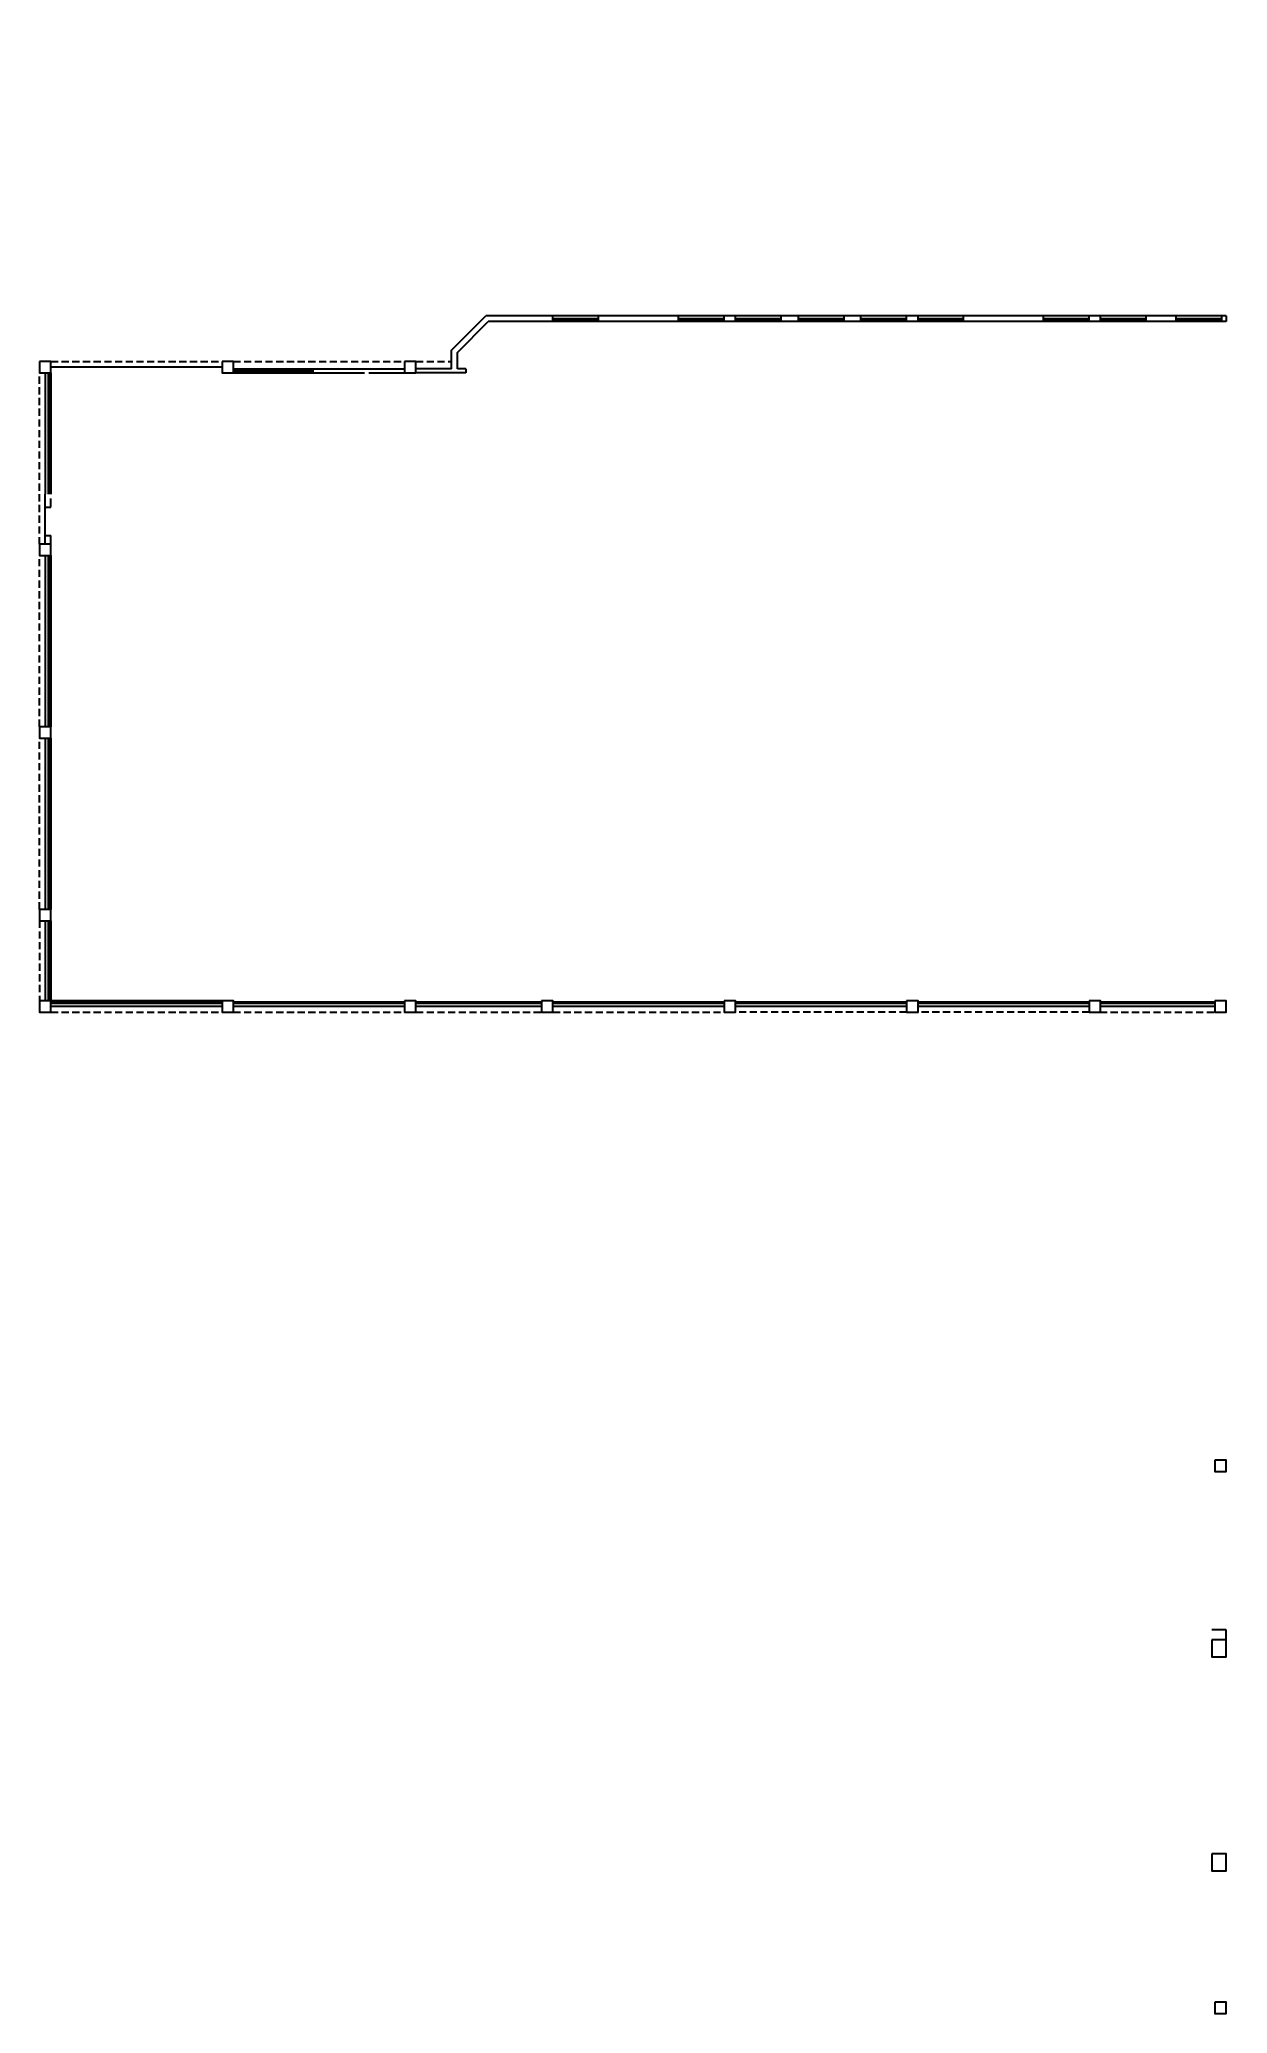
# Model space of a CAD drawing. Header units: metres. Extents: x 51 to 18146, y -212 to 18074.
# Drawn here: x 57.1 to 98.7, y 527.3 to 596.5 of the extents above; entities that cross this region are included whole.
import ezdxf

# ---------------------------------------------------------------- set-up
doc = ezdxf.new("R2010")
doc.units = ezdxf.units.M
doc.linetypes.add('HIDDEN', pattern=[0.375, 0.25, -0.125])
doc.layers.get('0').update_dxf_attribs({"color": 250})
for name, color, linetype in [('AY', 1, 'Continuous'), ('COL', 2, 'Continuous'), ('PA', 7, 'Continuous'), ('VE', 5, 'Continuous')]:
    doc.layers.add(name, color=color, linetype=linetype)
doc.layers.get('0').freeze()

# ---------------------------------------------------------------- blocks, each defined once
blk = doc.blocks.new('-COL40-')
at = {"color": 0}
blk.add_lwpolyline([(-0.2, 0.2), (-0.2, -0.2), (0.2, -0.2), (0.2, 0.2)], close=True, dxfattribs=at)

msp = doc.modelspace()

# ---------------------------------------------------------------- linework, layer by layer
at = {"layer": 'AY', "color": 0, "linetype": 'HIDDEN'}
for p, q in [((57.094, 578.766), (57.094, 584.766)), ((57.494, 585.166), (63.494, 585.166)), ((63.894, 585.166), (69.894, 585.166)), ((70.294, 585.166), (71.544, 585.166)), ((57.094, 572.366), (57.094, 578.366)), ((57.094, 565.966), (57.094, 571.966)), ((57.094, 565.566), (57.094, 562.766)), ((57.494, 562.366), (63.494, 562.366)), ((63.894, 562.366), (69.894, 562.366)), ((70.294, 562.366), (74.694, 562.366)), ((75.094, 562.366), (81.094, 562.366)), ((87.494, 562.366), (81.494, 562.366)), ((93.894, 562.366), (87.894, 562.366)), ((93.894, 562.366), (98.744, 562.366))]:
    msp.add_line(p, q, dxfattribs=at)
at = {"layer": 'AY', "color": 0}
msp.add_line((57.294, 579.066), (57.294, 580.066), dxfattribs=at)
at = {"layer": 'COL', "color": 15}
for points in [[(98.194, 540.366), (98.194, 539.766), (98.694, 539.766), (98.694, 540.366)], [(98.194, 532.866), (98.194, 532.266), (98.694, 532.266), (98.694, 532.866)]]:
    msp.add_lwpolyline(points, close=True, dxfattribs=at)
at = {"layer": 'PA', "color": 0}
for p, q in [((71.544, 585.566), (72.744, 586.766)), ((75.094, 586.766), (72.744, 586.766)), ((75.094, 586.566), (75.094, 586.766)), ((76.694, 586.566), (76.694, 586.766)), ((79.494, 586.766), (76.694, 586.766)), ((79.494, 586.566), (79.494, 586.766)), ((81.494, 586.766), (81.094, 586.766)), ((81.094, 586.566), (81.094, 586.766)), ((81.494, 586.566), (81.494, 586.766)), ((83.094, 586.566), (83.094, 586.766)), ((83.694, 586.766), (83.094, 586.766)), ((83.694, 586.766), (83.694, 586.566)), ((85.894, 586.766), (85.294, 586.766)), ((85.294, 586.766), (85.294, 586.566)), ((85.894, 586.566), (85.894, 586.766)), ((87.894, 586.766), (87.494, 586.766)), ((87.494, 586.566), (87.494, 586.766)), ((87.894, 586.566), (87.894, 586.766)), ((92.294, 586.766), (89.494, 586.766)), ((89.494, 586.566), (89.494, 586.766)), ((92.294, 586.566), (92.294, 586.766)), ((93.894, 586.566), (93.894, 586.766)), ((94.294, 586.766), (93.894, 586.766)), ((94.294, 586.566), (94.294, 586.766)), ((96.944, 586.766), (95.894, 586.766)), ((95.894, 586.566), (95.894, 586.766)), ((96.944, 586.566), (96.944, 586.766)), ((98.544, 586.566), (98.544, 586.766)), ((98.694, 586.766), (98.544, 586.766)), ((98.694, 586.766), (98.694, 586.566)), ((71.744, 585.483), (72.827, 586.566)), ((75.094, 586.566), (72.827, 586.566)), ((79.494, 586.566), (76.694, 586.566)), ((81.494, 586.566), (81.094, 586.566)), ((83.694, 586.566), (83.094, 586.566)), ((85.894, 586.566), (85.294, 586.566)), ((87.894, 586.566), (87.494, 586.566)), ((92.294, 586.566), (89.494, 586.566)), ((94.294, 586.566), (93.894, 586.566)), ((96.944, 586.566), (95.894, 586.566)), ((98.694, 586.566), (98.544, 586.566)), ((71.544, 584.916), (71.544, 585.566)), ((71.744, 584.916), (71.744, 585.483)), ((66.694, 584.766), (66.694, 584.916)), ((66.694, 584.916), (69.894, 584.916)), ((66.694, 584.766), (68.494, 584.766)), ((68.644, 584.766), (69.894, 584.766)), ((71.544, 584.916), (70.294, 584.916)), ((72.044, 584.766), (70.294, 584.766)), ((72.044, 584.916), (71.744, 584.916)), ((72.044, 584.916), (72.044, 584.766)), ((57.294, 580.066), (57.294, 580.516)), ((57.294, 580.066), (57.494, 580.066)), ((57.494, 580.066), (57.494, 580.366)), ((57.294, 579.066), (57.494, 579.066)), ((57.294, 578.766), (57.294, 579.066)), ((57.494, 578.766), (57.494, 579.066)), ((98.694, 540.716), (98.194, 540.716)), ((98.694, 540.366), (98.694, 540.716))]:
    msp.add_line(p, q, dxfattribs=at)
at = {"layer": 'VE', "color": 0}
for p, q in [((76.694, 586.766), (75.094, 586.766)), ((81.094, 586.766), (79.494, 586.766)), ((83.094, 586.766), (81.494, 586.766)), ((85.294, 586.766), (83.694, 586.766)), ((87.494, 586.766), (85.894, 586.766)), ((89.494, 586.766), (87.894, 586.766)), ((93.894, 586.766), (92.294, 586.766)), ((95.894, 586.766), (94.294, 586.766)), ((98.544, 586.766), (96.944, 586.766)), ((76.694, 586.666), (75.094, 586.666)), ((76.694, 586.616), (75.094, 586.616)), ((76.694, 586.566), (75.094, 586.566)), ((81.094, 586.666), (79.494, 586.666)), ((81.094, 586.616), (79.494, 586.616)), ((81.094, 586.566), (79.494, 586.566)), ((83.094, 586.666), (81.494, 586.666)), ((83.094, 586.616), (81.494, 586.616)), ((83.094, 586.566), (81.494, 586.566)), ((85.294, 586.666), (83.694, 586.666)), ((85.294, 586.616), (83.694, 586.616)), ((85.294, 586.566), (83.694, 586.566)), ((87.494, 586.666), (85.894, 586.666)), ((87.494, 586.616), (85.894, 586.616)), ((87.494, 586.566), (85.894, 586.566)), ((89.494, 586.666), (87.894, 586.666)), ((89.494, 586.616), (87.894, 586.616)), ((89.494, 586.566), (87.894, 586.566)), ((93.894, 586.666), (92.294, 586.666)), ((93.894, 586.616), (92.294, 586.616)), ((93.894, 586.566), (92.294, 586.566)), ((95.894, 586.666), (94.294, 586.666)), ((95.894, 586.616), (94.294, 586.616)), ((95.894, 586.566), (94.294, 586.566)), ((98.544, 586.666), (96.944, 586.666)), ((98.544, 586.616), (96.944, 586.616)), ((98.544, 586.566), (96.944, 586.566)), ((57.294, 584.766), (57.294, 580.516)), ((57.394, 584.766), (57.394, 580.516)), ((57.444, 584.766), (57.444, 580.516)), ((63.494, 584.966), (57.494, 584.966)), ((57.494, 584.766), (57.494, 580.516)), ((63.894, 584.916), (66.694, 584.916)), ((63.894, 584.866), (66.694, 584.866)), ((63.894, 584.816), (66.694, 584.816)), ((63.894, 584.766), (66.694, 584.766)), ((57.294, 578.366), (57.294, 572.366)), ((57.394, 578.366), (57.394, 572.366)), ((57.444, 578.366), (57.444, 572.366)), ((57.494, 578.366), (57.494, 572.366)), ((57.294, 571.966), (57.294, 565.966)), ((57.394, 571.966), (57.394, 565.966)), ((57.444, 571.966), (57.444, 565.966)), ((57.494, 571.966), (57.494, 565.966)), ((57.294, 565.566), (57.294, 562.766)), ((57.394, 565.566), (57.394, 562.766)), ((57.444, 565.566), (57.444, 562.766)), ((57.494, 565.566), (57.494, 562.766)), ((63.494, 562.766), (57.494, 562.766)), ((63.494, 562.716), (57.494, 562.716)), ((63.494, 562.666), (57.494, 562.666)), ((63.494, 562.566), (57.494, 562.566)), ((69.894, 562.716), (63.894, 562.716)), ((69.894, 562.666), (63.894, 562.666)), ((69.894, 562.566), (63.894, 562.566)), ((74.694, 562.716), (70.294, 562.716)), ((74.694, 562.666), (70.294, 562.666)), ((74.694, 562.566), (70.294, 562.566)), ((81.094, 562.716), (75.094, 562.716)), ((81.094, 562.666), (75.094, 562.666)), ((81.094, 562.566), (75.094, 562.566)), ((87.494, 562.716), (81.494, 562.716)), ((87.494, 562.666), (81.494, 562.666)), ((87.494, 562.566), (81.494, 562.566)), ((93.894, 562.716), (87.894, 562.716)), ((93.894, 562.666), (87.894, 562.666)), ((93.894, 562.566), (87.894, 562.566)), ((98.294, 562.716), (94.294, 562.716)), ((98.294, 562.666), (94.294, 562.666)), ((98.294, 562.566), (94.294, 562.566))]:
    msp.add_line(p, q, dxfattribs=at)

# ---------------------------------------------------------------- block references
at = {"layer": 'COL', "color": 0}
for p in [(57.294, 584.966), (63.694, 584.966), (70.094, 584.966), (57.294, 578.566), (57.294, 572.166), (57.294, 565.766), (57.294, 562.566), (63.694, 562.566), (70.094, 562.566), (74.894, 562.566), (81.294, 562.566), (87.694, 562.566), (94.094, 562.566), (98.494, 562.566), (98.494, 546.466), (98.494, 527.466)]:
    msp.add_blockref('-COL40-', p, dxfattribs=at)

doc.saveas('drawing.dxf')
